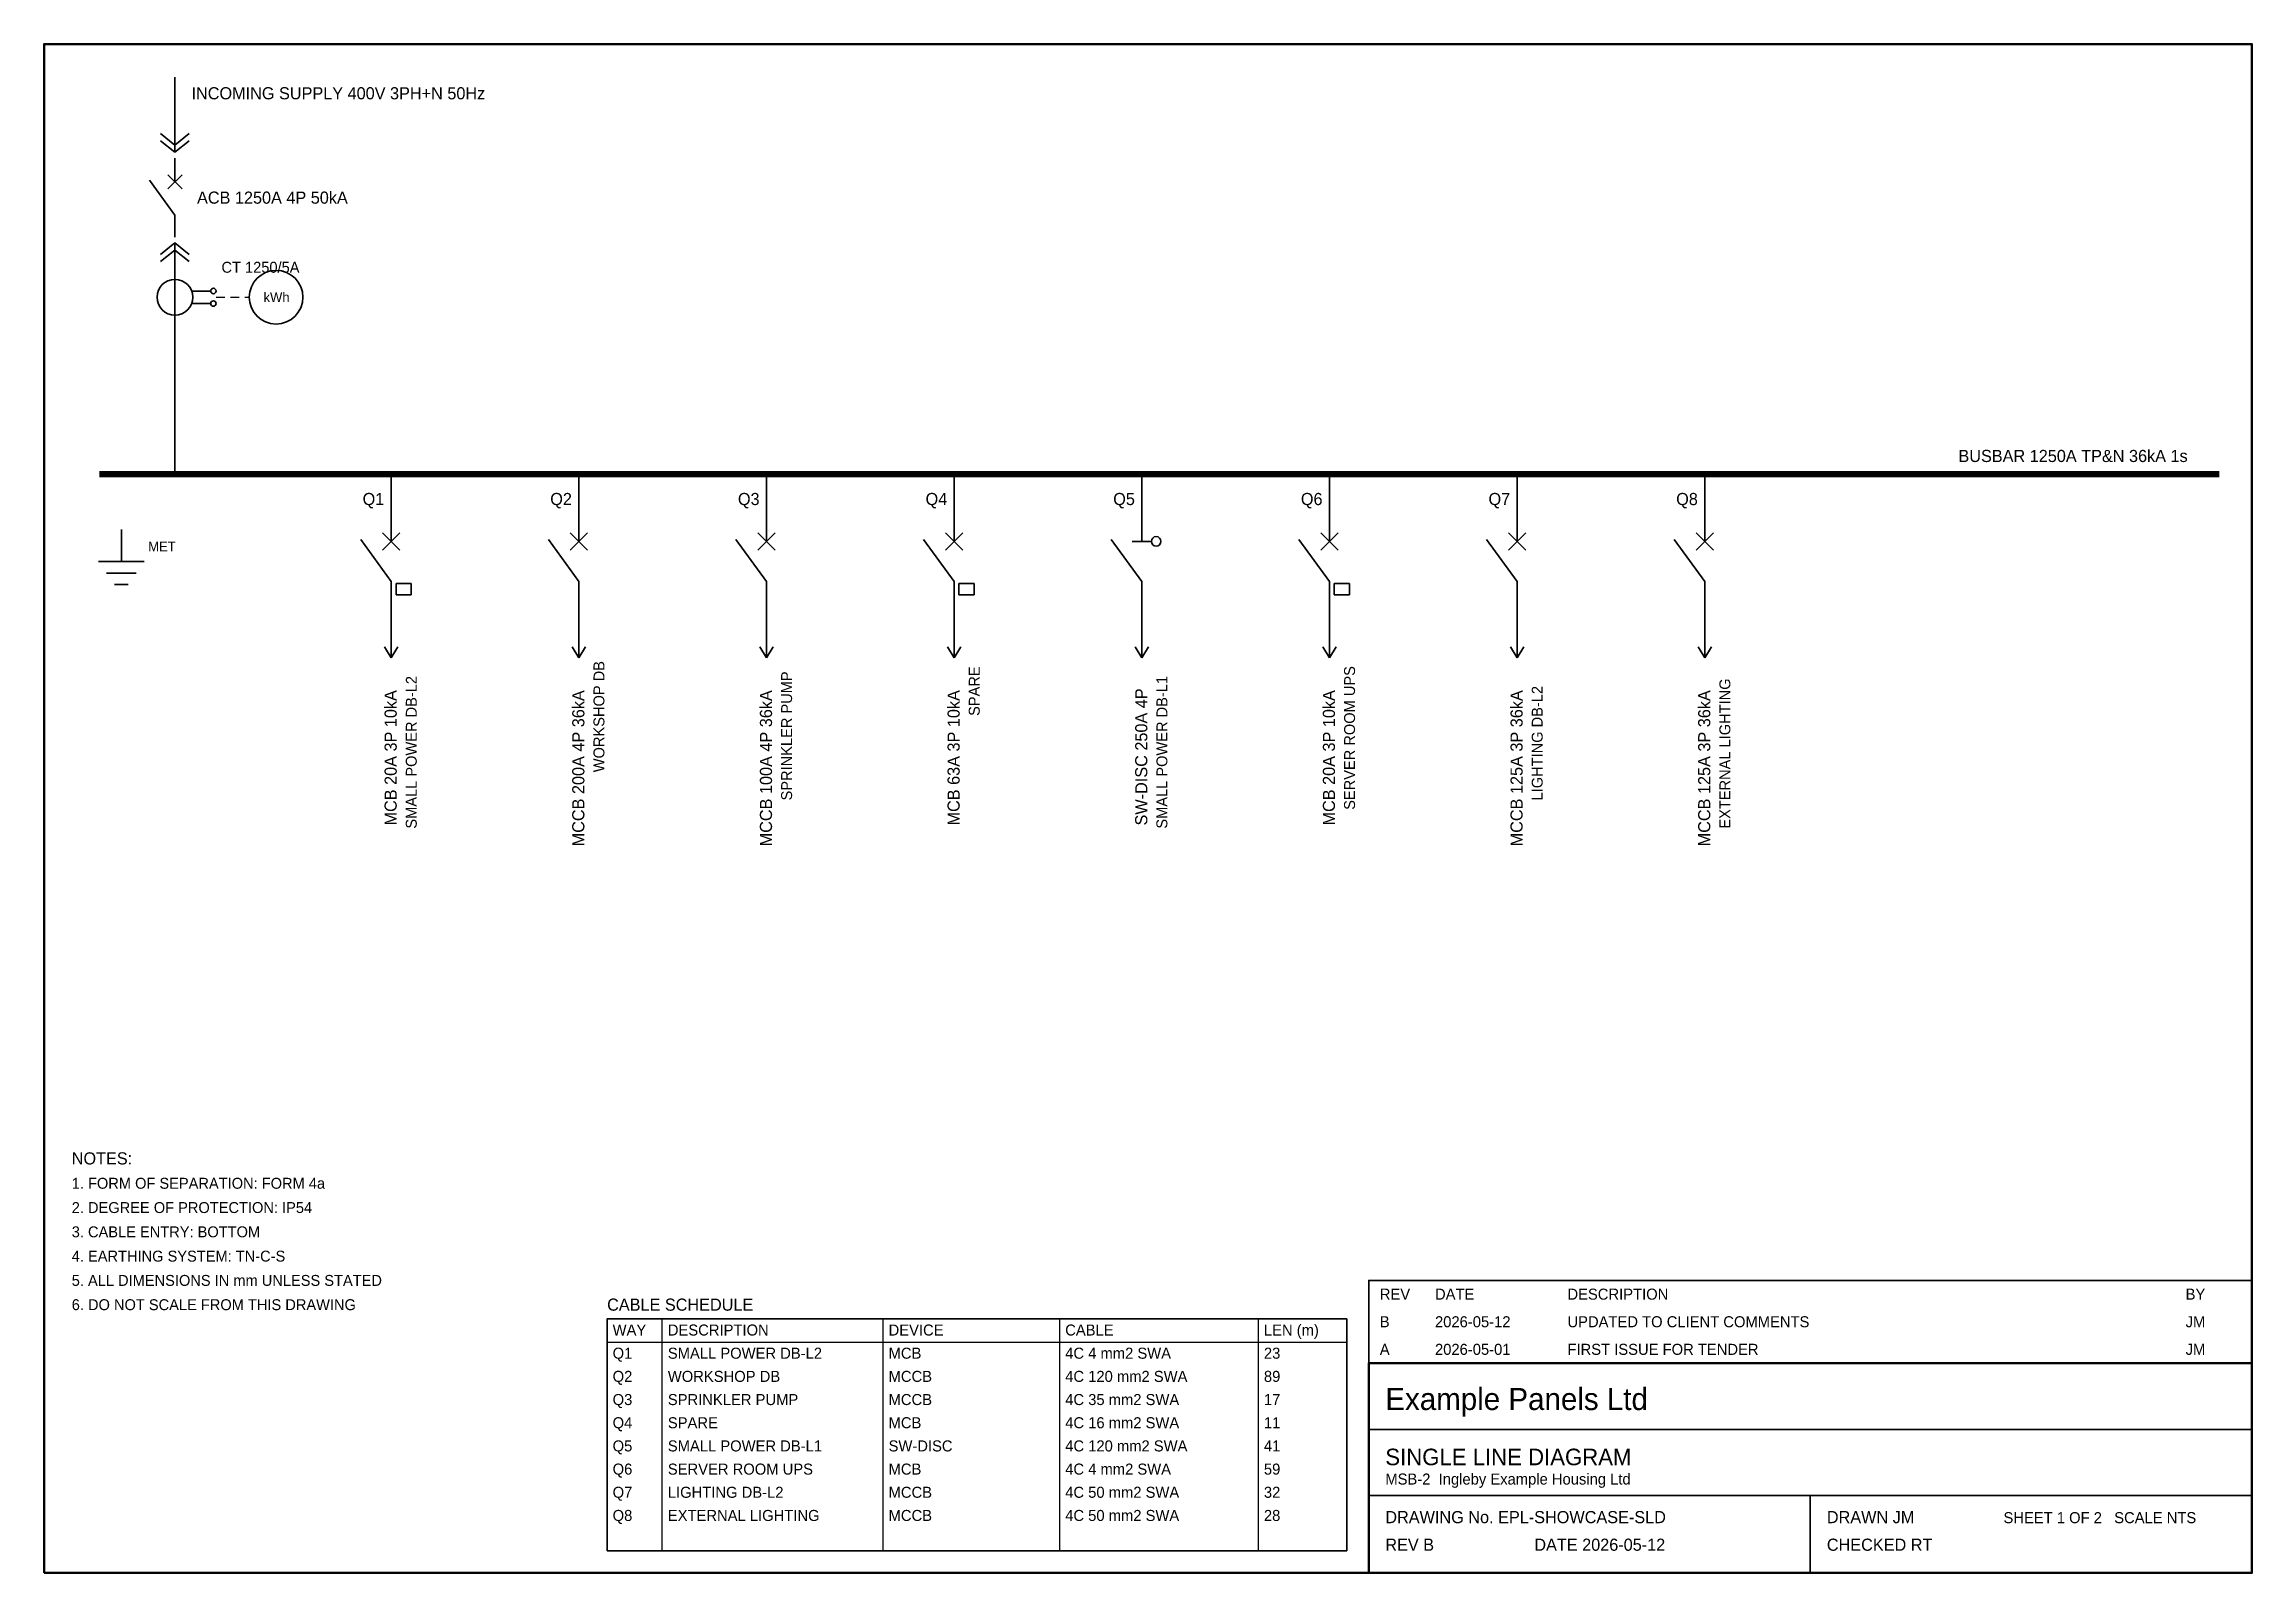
# Model space of a CAD drawing. Header units: millimetres. Extents: x 10 to 910, y 10 to 287.
# Drawn here: x 10 to 410, y 10 to 287 of the extents above; entities that cross this region are included whole.
import ezdxf

# ---------------------------------------------------------------- set-up
doc = ezdxf.new("R2010")
doc.units = ezdxf.units.MM
doc.layers.add('SHEET1', color=7, linetype='Continuous')
doc.styles.add('BODY', font='IBMPlexMono-Regular.ttf')
doc.styles.add('BOLD', font='IBMPlexMono-Regular.ttf')

msp = doc.modelspace()

# ---------------------------------------------------------------- texts
at = {"layer": 'SHEET1'}
for s, height, style, p in [('INCOMING SUPPLY 400V 3PH+N 50Hz', 2.2, 'BODY', (36.7, 277)), ('ACB 1250A 4P 50kA', 2.2, 'BODY', (37.7, 258.09)), ('CT 1250/5A', 1.98, 'BODY', (42.13, 245.58)), ('kWh', 1.76, 'BODY', (49.75, 240.26)), ('BUSBAR 1250A TP&N 36kA 1s', 2.2, 'BODY', (356.84, 211.28)), ('Q1', 2.2, 'BOLD', (67.7, 203.48)), ('Q2', 2.2, 'BOLD', (101.7, 203.48)), ('Q3', 2.2, 'BOLD', (135.7, 203.48)), ('Q4', 2.2, 'BOLD', (169.7, 203.48)), ('Q5', 2.2, 'BOLD', (203.7, 203.48)), ('Q6', 2.2, 'BOLD', (237.7, 203.48)), ('Q7', 2.2, 'BOLD', (271.7, 203.48)), ('Q8', 2.2, 'BOLD', (305.7, 203.48)), ('MET', 1.76, 'BODY', (28.86, 195.08)), ('NOTES:', 2.2, 'BOLD', (15, 84)), ('1. FORM OF SEPARATION: FORM 4a', 1.98, 'BODY', (15, 79.6)), ('2. DEGREE OF PROTECTION: IP54', 1.98, 'BODY', (15, 75.2)), ('3. CABLE ENTRY: BOTTOM', 1.98, 'BODY', (15, 70.8)), ('4. EARTHING SYSTEM: TN-C-S', 1.98, 'BODY', (15, 66.4)), ('5. ALL DIMENSIONS IN mm UNLESS STATED', 1.98, 'BODY', (15, 62)), ('REV', 2, 'BOLD', (252, 59.5)), ('DATE', 2, 'BOLD', (262, 59.5)), ('DESCRIPTION', 2, 'BOLD', (286, 59.5)), ('BY', 2, 'BOLD', (398, 59.5)), ('6. DO NOT SCALE FROM THIS DRAWING', 1.98, 'BODY', (15, 57.6)), ('CABLE SCHEDULE', 2.2, 'BOLD', (112, 57.5)), ('B', 2, 'BODY', (252, 54.5)), ('2026-05-12', 2, 'BODY', (262, 54.5)), ('UPDATED TO CLIENT COMMENTS', 2, 'BODY', (286, 54.5)), ('JM', 2, 'BODY', (398, 54.5)), ('WAY', 2, 'BOLD', (113, 53)), ('DESCRIPTION', 2, 'BOLD', (123, 53)), ('DEVICE', 2, 'BOLD', (163, 53)), ('CABLE', 2, 'BOLD', (195, 53)), ('LEN (m)', 2, 'BOLD', (231, 53)), ('Q1', 2, 'BODY', (113, 48.8)), ('SMALL POWER DB-L2', 2, 'BODY', (123, 48.8)), ('MCB', 2, 'BODY', (163, 48.8)), ('4C 4 mm2 SWA', 2, 'BODY', (195, 48.8)), ('23', 2, 'BODY', (231, 48.8)), ('A', 2, 'BODY', (252, 49.5)), ('2026-05-01', 2, 'BODY', (262, 49.5)), ('FIRST ISSUE FOR TENDER', 2, 'BODY', (286, 49.5)), ('JM', 2, 'BODY', (398, 49.5)), ('Q2', 2, 'BODY', (113, 44.6)), ('WORKSHOP DB', 2, 'BODY', (123, 44.6)), ('MCCB', 2, 'BODY', (163, 44.6)), ('4C 120 mm2 SWA', 2, 'BODY', (195, 44.6)), ('89', 2, 'BODY', (231, 44.6)), ('Q3', 2, 'BODY', (113, 40.4)), ('SPRINKLER PUMP', 2, 'BODY', (123, 40.4)), ('MCCB', 2, 'BODY', (163, 40.4)), ('4C 35 mm2 SWA', 2, 'BODY', (195, 40.4)), ('17', 2, 'BODY', (231, 40.4)), ('Example Panels Ltd', 4, 'BOLD', (253, 39.5)), ('Q4', 2, 'BODY', (113, 36.2)), ('SPARE', 2, 'BODY', (123, 36.2)), ('MCB', 2, 'BODY', (163, 36.2)), ('4C 16 mm2 SWA', 2, 'BODY', (195, 36.2)), ('11', 2, 'BODY', (231, 36.2)), ('Q5', 2, 'BODY', (113, 32)), ('SMALL POWER DB-L1', 2, 'BODY', (123, 32)), ('SW-DISC', 2, 'BODY', (163, 32)), ('4C 120 mm2 SWA', 2, 'BODY', (195, 32)), ('41', 2, 'BODY', (231, 32)), ('SINGLE LINE DIAGRAM', 3, 'BOLD', (253, 29.5)), ('Q6', 2, 'BODY', (113, 27.8)), ('SERVER ROOM UPS', 2, 'BODY', (123, 27.8)), ('MCB', 2, 'BODY', (163, 27.8)), ('4C 4 mm2 SWA', 2, 'BODY', (195, 27.8)), ('59', 2, 'BODY', (231, 27.8)), ('MSB-2  Ingleby Example Housing Ltd', 2, 'BODY', (253, 26)), ('Q7', 2, 'BODY', (113, 23.6)), ('LIGHTING DB-L2', 2, 'BODY', (123, 23.6)), ('MCCB', 2, 'BODY', (163, 23.6)), ('4C 50 mm2 SWA', 2, 'BODY', (195, 23.6)), ('32', 2, 'BODY', (231, 23.6)), ('Q8', 2, 'BODY', (113, 19.4)), ('EXTERNAL LIGHTING', 2, 'BODY', (123, 19.4)), ('MCCB', 2, 'BODY', (163, 19.4)), ('4C 50 mm2 SWA', 2, 'BODY', (195, 19.4)), ('28', 2, 'BODY', (231, 19.4)), ('DRAWING No. EPL-SHOWCASE-SLD', 2.2, 'BODY', (253, 19)), ('DRAWN JM', 2.2, 'BODY', (333, 19)), ('SHEET 1 OF 2   SCALE NTS', 2, 'BODY', (365, 19)), ('REV B', 2.2, 'BODY', (253, 14)), ('DATE 2026-05-12', 2.2, 'BODY', (280, 14)), ('CHECKED RT', 2.2, 'BODY', (333, 14))]:
    msp.add_text(s, height=height, dxfattribs=dict(at, style=style)).set_placement(p)
at = {"layer": 'SHEET1', "style": 'BODY'}
for s, height, p in [('SMALL POWER DB-L2', 1.98, (77.51, 144.85)), ('WORKSHOP DB', 1.98, (111.51, 155.07)), ('SPRINKLER PUMP', 1.98, (145.51, 149.96)), ('SPARE', 1.98, (179.51, 165.28)), ('SMALL POWER DB-L1', 1.98, (213.51, 144.85)), ('SERVER ROOM UPS', 1.98, (247.51, 148.26)), ('MCB 20A 3P 10kA', 2.2, (73.88, 145.42)), ('MCCB 200A 4P 36kA', 2.2, (107.88, 141.64)), ('MCCB 100A 4P 36kA', 2.2, (141.88, 141.64)), ('MCB 63A 3P 10kA', 2.2, (175.88, 145.42)), ('SW-DISC 250A 4P', 2.2, (209.88, 145.42)), ('MCB 20A 3P 10kA', 2.2, (243.88, 145.42)), ('MCCB 125A 3P 36kA', 2.2, (277.88, 141.64)), ('LIGHTING DB-L2', 1.98, (281.51, 149.96)), ('MCCB 125A 3P 36kA', 2.2, (311.88, 141.64)), ('EXTERNAL LIGHTING', 1.98, (315.51, 144.85))]:
    msp.add_text(s, height=height, rotation=90, dxfattribs=at).set_placement(p)

# ---------------------------------------------------------------- linework, layer by layer
at = {"layer": 'SHEET1', "lineweight": 35}
for p, q in [((33.7, 281), (33.7, 270)), ((31.1, 270.78), (33.7, 268.7)), ((31.1, 269.48), (33.7, 267.41)), ((33.7, 268.7), (36.29, 270.78)), ((33.7, 270), (33.7, 267.41)), ((33.7, 267.41), (36.29, 269.48)), ((33.7, 266.37), (33.7, 262.06)), ((33.7, 256.03), (29.1, 262.35)), ((32.41, 260.77), (34.99, 263.35)), ((32.41, 263.35), (34.99, 260.77)), ((33.7, 256.03), (33.7, 252.01)), ((31.1, 248.9), (33.7, 250.97)), ((31.1, 247.6), (33.7, 249.68)), ((33.7, 250.97), (33.7, 248.38)), ((33.7, 250.97), (36.29, 248.9)), ((33.7, 249.68), (36.29, 247.6)), ((33.7, 248.38), (33.7, 209.08)), ((36.94, 242.27), (40.18, 242.27)), ((36.94, 240), (40.18, 240)), ((72.89, 209.08), (72.89, 202.08)), ((106.89, 209.08), (106.89, 202.08)), ((140.89, 209.08), (140.89, 202.08)), ((174.89, 209.08), (174.89, 202.08)), ((208.89, 209.08), (208.89, 202.08)), ((242.89, 209.08), (242.89, 202.08)), ((276.89, 209.08), (276.89, 202.08)), ((310.89, 209.08), (310.89, 202.08)), ((72.89, 202.08), (72.89, 196.9)), ((106.89, 202.08), (106.89, 196.9)), ((140.89, 202.08), (140.89, 196.9)), ((174.89, 202.08), (174.89, 196.9)), ((208.89, 202.08), (208.89, 196.9)), ((242.89, 202.08), (242.89, 196.9)), ((276.89, 202.08), (276.89, 196.9)), ((310.89, 202.08), (310.89, 196.9)), ((24, 199.08), (24, 193.25)), ((72.89, 189.63), (67.35, 197.24)), ((71.33, 195.34), (74.44, 198.45)), ((71.33, 198.45), (74.44, 195.34)), ((106.89, 189.63), (101.35, 197.24)), ((105.33, 195.34), (108.44, 198.45)), ((105.33, 198.45), (108.44, 195.34)), ((140.89, 189.63), (135.35, 197.24)), ((139.33, 195.34), (142.44, 198.45)), ((139.33, 198.45), (142.44, 195.34)), ((174.89, 189.63), (169.35, 197.24)), ((173.33, 195.34), (176.44, 198.45)), ((173.33, 198.45), (176.44, 195.34)), ((208.89, 189.63), (203.35, 197.24)), ((207.16, 196.9), (210.62, 196.9)), ((242.89, 189.63), (237.35, 197.24)), ((241.33, 195.34), (244.44, 198.45)), ((241.33, 198.45), (244.44, 195.34)), ((276.89, 189.63), (271.35, 197.24)), ((275.33, 195.34), (278.44, 198.45)), ((275.33, 198.45), (278.44, 195.34)), ((310.89, 189.63), (305.35, 197.24)), ((309.33, 195.34), (312.44, 198.45)), ((309.33, 198.45), (312.44, 195.34)), ((19.85, 193.25), (28.15, 193.25)), ((21.3, 191.17), (26.7, 191.17)), ((22.75, 189.1), (25.25, 189.1)), ((72.89, 189.63), (72.89, 184.79)), ((76.52, 189.29), (73.75, 189.29)), ((73.75, 189.29), (73.75, 187.21)), ((76.52, 187.21), (76.52, 189.29)), ((106.89, 189.63), (106.89, 184.79)), ((140.89, 189.63), (140.89, 184.79)), ((174.89, 189.63), (174.89, 184.79)), ((178.52, 189.29), (175.75, 189.29)), ((175.75, 189.29), (175.75, 187.21)), ((178.52, 187.21), (178.52, 189.29)), ((208.89, 189.63), (208.89, 184.79)), ((242.89, 189.63), (242.89, 184.79)), ((246.52, 189.29), (243.75, 189.29)), ((243.75, 189.29), (243.75, 187.21)), ((246.52, 187.21), (246.52, 189.29)), ((276.89, 189.63), (276.89, 184.79)), ((310.89, 189.63), (310.89, 184.79)), ((72.89, 184.79), (72.89, 175.79)), ((73.75, 187.21), (76.52, 187.21)), ((106.89, 184.79), (106.89, 175.79)), ((140.89, 184.79), (140.89, 175.79)), ((174.89, 184.79), (174.89, 175.79)), ((175.75, 187.21), (178.52, 187.21)), ((208.89, 184.79), (208.89, 175.79)), ((242.89, 184.79), (242.89, 175.79)), ((243.75, 187.21), (246.52, 187.21)), ((276.89, 184.79), (276.89, 175.79)), ((310.89, 184.79), (310.89, 175.79)), ((71.69, 177.79), (72.89, 175.79)), ((74.09, 177.79), (72.89, 175.79)), ((105.69, 177.79), (106.89, 175.79)), ((108.09, 177.79), (106.89, 175.79)), ((139.69, 177.79), (140.89, 175.79)), ((142.09, 177.79), (140.89, 175.79)), ((173.69, 177.79), (174.89, 175.79)), ((176.09, 177.79), (174.89, 175.79)), ((207.69, 177.79), (208.89, 175.79)), ((210.09, 177.79), (208.89, 175.79)), ((241.69, 177.79), (242.89, 175.79)), ((244.09, 177.79), (242.89, 175.79)), ((275.69, 177.79), (276.89, 175.79)), ((278.09, 177.79), (276.89, 175.79)), ((309.69, 177.79), (310.89, 175.79)), ((312.09, 177.79), (310.89, 175.79)), ((250, 36), (410, 36)), ((250, 24), (410, 24)), ((330, 10), (330, 24))]:
    msp.add_line(p, q, dxfattribs=at)
at = {"layer": 'SHEET1', "lineweight": 25}
for p, q in [((41.16, 241.14), (42.76, 241.14)), ((43.76, 241.14), (45.36, 241.14)), ((46.36, 241.14), (47.16, 241.14)), ((122, 14), (122, 56)), ((162, 14), (162, 56)), ((194, 14), (194, 56)), ((230, 14), (230, 56)), ((112, 51.8), (246, 51.8))]:
    msp.add_line(p, q, dxfattribs=at)
at = {"layer": 'SHEET1', "lineweight": 50}
for points in [[(10, 10), (410, 10), (410, 287), (10, 287)], [(250, 10), (410, 10), (410, 48), (250, 48)]]:
    msp.add_lwpolyline(points, close=True, dxfattribs=at)
at = {"layer": 'SHEET1', "const_width": 1.2}
msp.add_lwpolyline([(20, 209.08), (404.12, 209.08)], dxfattribs=at)
at = {"layer": 'SHEET1', "lineweight": 35}
for points in [[(250, 48), (410, 48), (410, 63), (250, 63)], [(112, 14), (246, 14), (246, 56), (112, 56)]]:
    msp.add_lwpolyline(points, close=True, dxfattribs=at)
for centre, radius in [((33.7, 241.14), 3.24), ((52.02, 241.14), 4.86), ((40.67, 242.27), 0.486), ((40.67, 240), 0.486), ((211.48, 196.9), 0.865)]:
    msp.add_circle(centre, radius, dxfattribs=at)

msp.set_redraw_order([(e.dxf.handle, doc.entitydb.next_handle()) for e in msp.query("TEXT MTEXT ATTDEF DIMENSION ARC_DIMENSION")])  # texts and dimensions are drawn at this point

doc.saveas('drawing.dxf')
